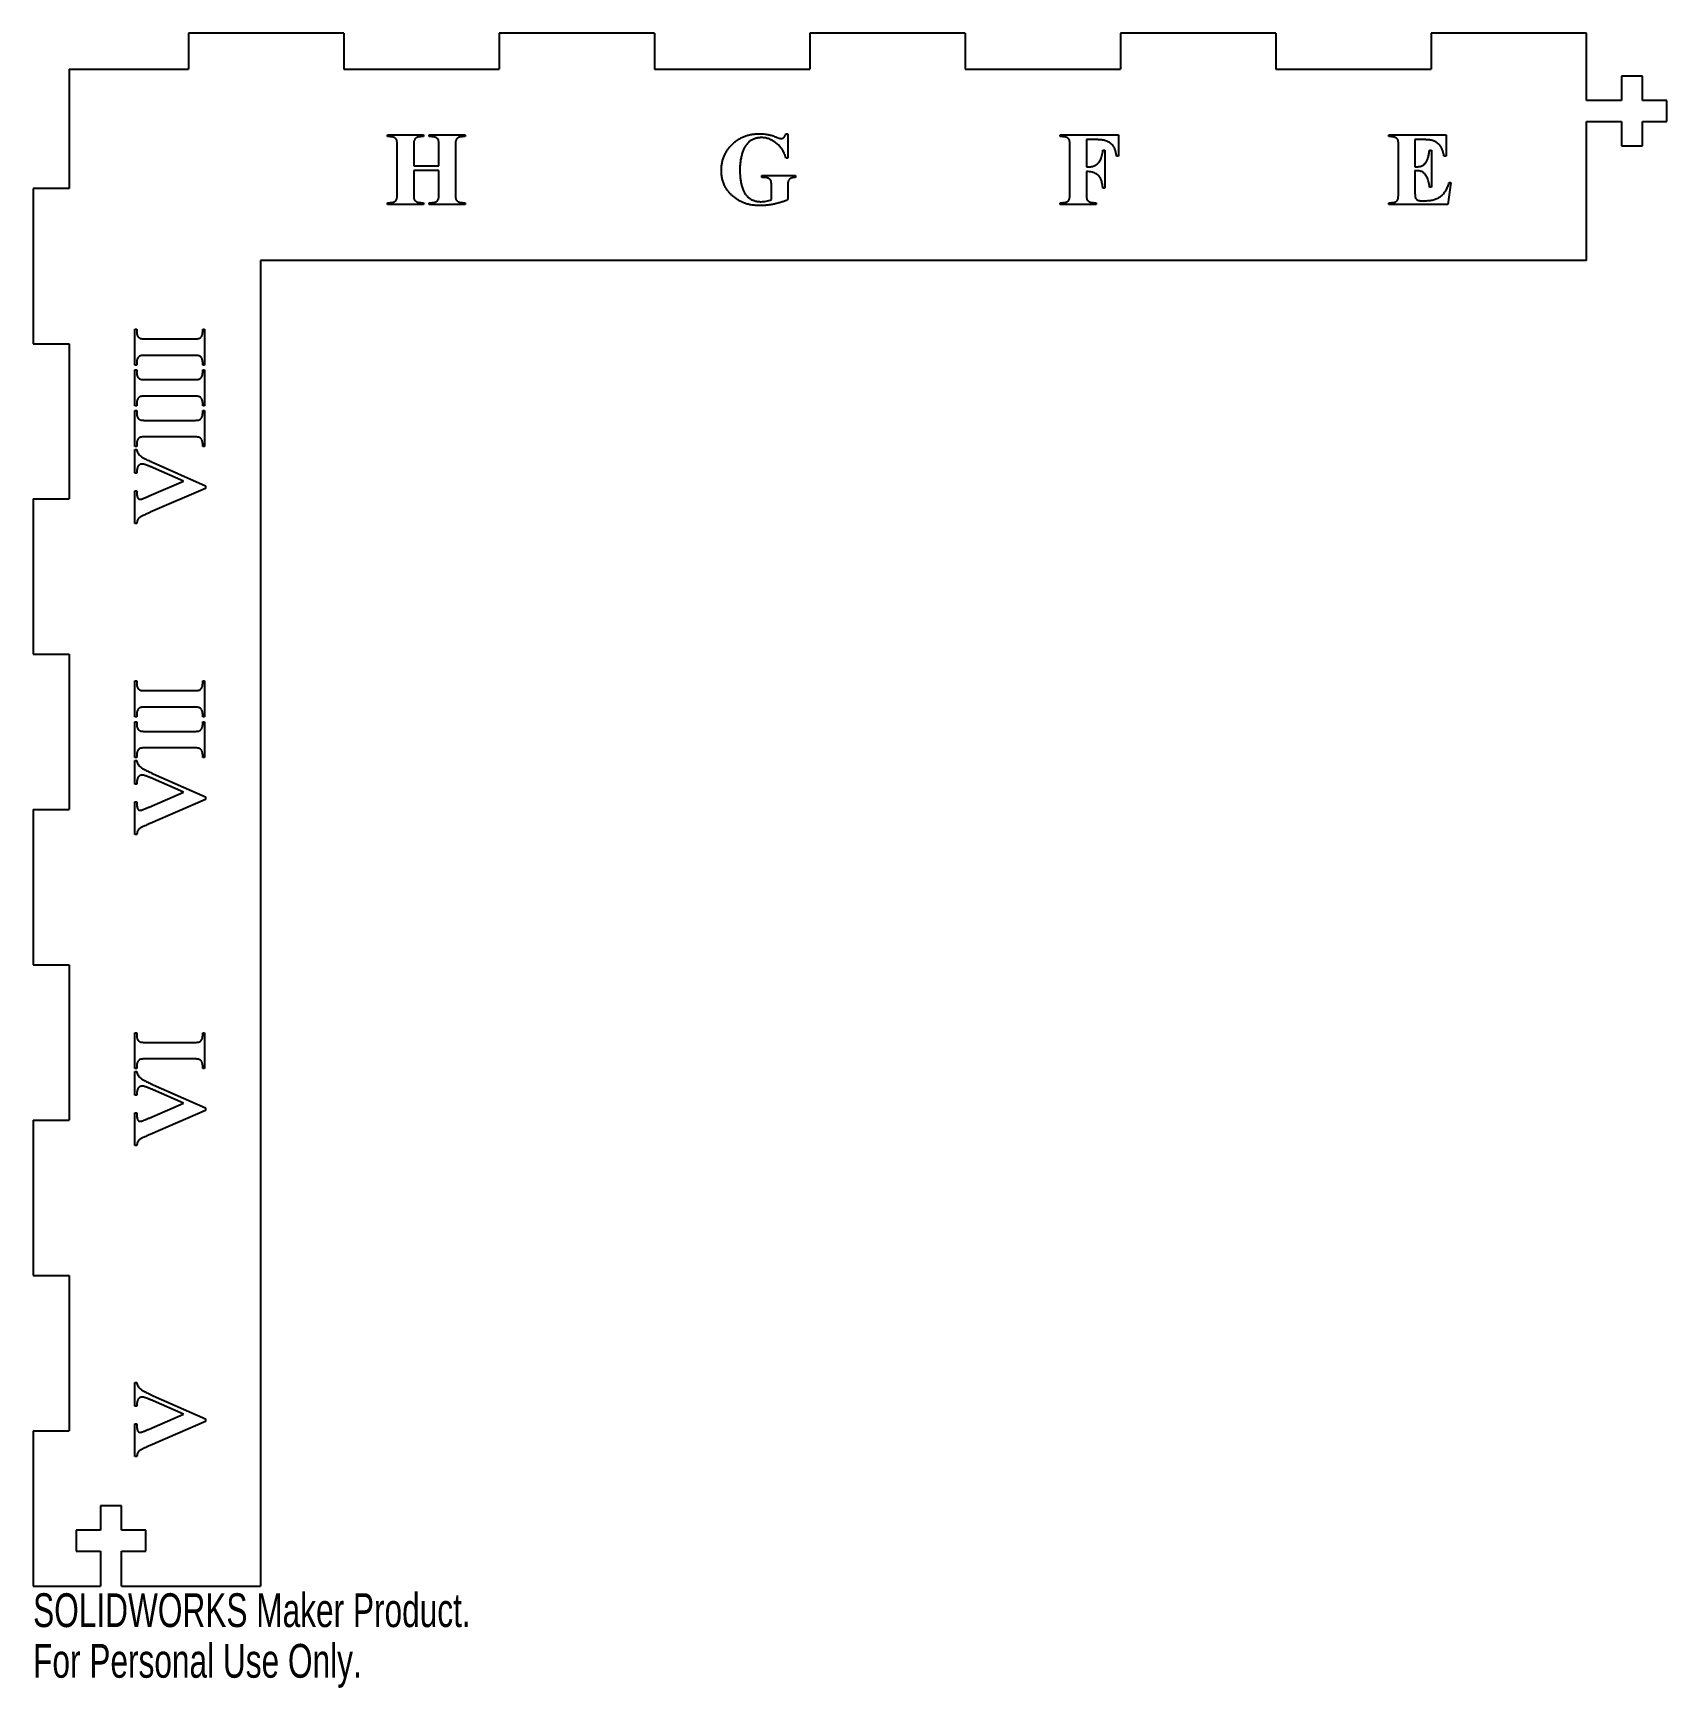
# Model space of a CAD drawing. Header units: millimetres. Extents: x 0 to 234, y -237 to 0.
import ezdxf

# ---------------------------------------------------------------- set-up
doc = ezdxf.new("R2010")
doc.units = ezdxf.units.MM
doc.styles.add('SLDTEXTSTYLE0', font='TXT', dxfattribs={"width": 0.7})

msp = doc.modelspace()

# ---------------------------------------------------------------- texts
at = {"color": 7, "linetype": 'Continuous', "char_height": 4.8336, "attachment_point": 1, "style": 'SLDTEXTSTYLE0'}
for s, insert in [('SOLIDWORKS Maker Product.', (0, -223.27)), ('For Personal Use Only.', (0, -230.52))]:
    msp.add_mtext(s, dxfattribs=dict(at, insert=insert))

# ---------------------------------------------------------------- linework, layer by layer
at = {"color": 7, "linetype": 'Continuous', "lineweight": 25}
for p, q in [((22.23, 0), (22.23, -5.15)), ((44.45, 0), (22.23, 0)), ((44.45, 0), (44.45, -5.15)), ((66.67, 0), (66.67, -5.15)), ((88.9, 0), (66.67, 0)), ((88.9, 0), (88.9, -5.15)), ((111.12, 0), (111.12, -5.15)), ((133.35, 0), (111.12, 0)), ((133.35, 0), (133.35, -5.15)), ((155.57, 0), (155.57, -5.15)), ((177.8, 0), (155.57, 0)), ((177.8, 0), (177.8, -5.15)), ((200.03, 0), (200.03, -5.15)), ((222.25, 0), (200.03, 0)), ((222.25, -9.65), (222.25, 0)), ((5.15, -5.15), (5.15, -22.23)), ((5.15, -5.15), (22.23, -5.15)), ((44.45, -5.15), (66.67, -5.15)), ((88.9, -5.15), (111.12, -5.15)), ((133.35, -5.15), (155.57, -5.15)), ((177.8, -5.15), (200.03, -5.15)), ((227.25, -6.15), (227.25, -9.65)), ((230.25, -6.15), (227.25, -6.15)), ((230.25, -9.65), (230.25, -6.15)), ((227.25, -9.65), (222.25, -9.65)), ((233.75, -9.65), (230.25, -9.65)), ((233.75, -12.65), (233.75, -9.65)), ((222.25, -12.65), (227.25, -12.65)), ((222.25, -32.54), (222.25, -12.65)), ((227.25, -12.65), (227.25, -16.15)), ((230.25, -12.65), (233.75, -12.65)), ((230.25, -16.15), (230.25, -12.65)), ((50.7, -14.54), (55.84, -14.54)), ((50.7, -14.82), (50.7, -14.54)), ((51.03, -14.82), (50.7, -14.82)), ((52.09, -22.88), (52.09, -16.21)), ((54.45, -16.21), (54.45, -18.99)), ((55.84, -14.82), (55.51, -14.82)), ((55.84, -14.54), (55.84, -14.82)), ((56.67, -14.54), (61.81, -14.54)), ((56.67, -14.82), (56.67, -14.54)), ((56.99, -14.82), (56.67, -14.82)), ((58.06, -18.99), (58.06, -16.21)), ((60.42, -16.21), (60.42, -22.88)), ((61.81, -14.82), (61.49, -14.82)), ((61.81, -14.54), (61.81, -14.82)), ((107.71, -14.4), (107.99, -14.4)), ((107.99, -14.4), (107.99, -17.88)), ((146.94, -14.54), (155.28, -14.54)), ((146.94, -14.82), (146.94, -14.54)), ((147.27, -14.82), (146.94, -14.82)), ((148.33, -22.88), (148.33, -16.21)), ((150.69, -15.24), (150.69, -19.13)), ((151.67, -15.24), (150.69, -15.24)), ((155.28, -14.54), (155.28, -17.6)), ((193.95, -14.54), (202.15, -14.54)), ((193.95, -14.82), (193.95, -14.54)), ((194.28, -14.82), (193.95, -14.82)), ((195.34, -22.88), (195.34, -16.21)), ((197.7, -15.24), (197.7, -19.13)), ((198.68, -15.24), (197.7, -15.24)), ((202.15, -14.54), (202.15, -17.6)), ((227.25, -16.15), (230.25, -16.15)), ((107.99, -17.88), (107.71, -17.88)), ((153.05, -16.77), (153.33, -16.77)), ((153.33, -16.77), (153.33, -22.18)), ((155.28, -17.6), (155, -17.6)), ((199.79, -16.77), (200.06, -16.77)), ((200.06, -16.77), (200.06, -22.04)), ((202.15, -17.6), (201.87, -17.6)), ((54.45, -18.99), (58.06, -18.99)), ((54.45, -19.68), (54.45, -22.88)), ((58.06, -19.68), (54.45, -19.68)), ((58.06, -22.88), (58.06, -19.68)), ((104.24, -20.38), (109.1, -20.38)), ((104.24, -20.65), (104.24, -20.38)), ((104.52, -20.65), (104.24, -20.65)), ((109.1, -20.38), (109.1, -20.65)), ((150.69, -19.13), (150.97, -19.13)), ((150.69, -19.82), (150.69, -22.88)), ((150.97, -19.82), (150.69, -19.82)), ((197.7, -19.13), (197.9, -19.13)), ((197.7, -19.68), (197.7, -22.54)), ((0, -22.23), (0, -44.45)), ((5.15, -22.23), (0, -22.23)), ((105.63, -23.83), (105.63, -21.77)), ((107.99, -21.77), (107.99, -23.83)), ((153.33, -22.18), (153.05, -22.18)), ((200.06, -22.04), (199.79, -22.04)), ((202.84, -21.39), (202.4, -24.54)), ((202.58, -21.39), (202.84, -21.39)), ((50.7, -24.27), (51.03, -24.27)), ((50.7, -24.54), (50.7, -24.27)), ((55.84, -24.54), (50.7, -24.54)), ((55.51, -24.27), (55.84, -24.27)), ((55.84, -24.27), (55.84, -24.54)), ((56.67, -24.27), (56.99, -24.27)), ((56.67, -24.54), (56.67, -24.27)), ((61.81, -24.54), (56.67, -24.54)), ((61.49, -24.27), (61.81, -24.27)), ((61.81, -24.27), (61.81, -24.54)), ((146.94, -24.27), (147.27, -24.27)), ((146.94, -24.54), (146.94, -24.27)), ((152.08, -24.54), (146.94, -24.54)), ((151.76, -24.27), (152.08, -24.27)), ((152.08, -24.27), (152.08, -24.54)), ((193.95, -24.27), (194.28, -24.27)), ((193.95, -24.54), (193.95, -24.27)), ((202.4, -24.54), (193.95, -24.54)), ((198.63, -23.99), (199.21, -23.99)), ((222.25, -32.54), (32.54, -32.54)), ((32.54, -32.54), (32.54, -222.25)), ((14.54, -42.37), (14.82, -42.37)), ((14.54, -47.51), (14.54, -42.37)), ((14.82, -42.37), (14.82, -42.69)), ((24.27, -42.37), (24.54, -42.37)), ((24.27, -42.69), (24.27, -42.37)), ((24.54, -42.37), (24.54, -47.51)), ((0, -44.45), (5.15, -44.45)), ((5.15, -44.45), (5.15, -66.67)), ((16.21, -43.76), (22.88, -43.76)), ((14.82, -47.18), (14.82, -47.51)), ((22.88, -46.12), (16.21, -46.12)), ((24.27, -47.51), (24.27, -47.18)), ((14.82, -47.51), (14.54, -47.51)), ((14.54, -48.2), (14.82, -48.2)), ((14.54, -53.34), (14.54, -48.2)), ((14.82, -48.2), (14.82, -48.53)), ((16.21, -49.59), (22.88, -49.59)), ((24.54, -47.51), (24.27, -47.51)), ((24.27, -48.2), (24.54, -48.2)), ((24.27, -48.53), (24.27, -48.2)), ((24.54, -48.2), (24.54, -53.34)), ((22.88, -51.95), (16.21, -51.95)), ((14.82, -53.34), (14.54, -53.34)), ((14.54, -54.03), (14.82, -54.03)), ((14.54, -59.17), (14.54, -54.03)), ((14.82, -53.01), (14.82, -53.34)), ((14.82, -54.03), (14.82, -54.36)), ((24.27, -53.34), (24.27, -53.01)), ((24.54, -53.34), (24.27, -53.34)), ((24.27, -54.03), (24.54, -54.03)), ((24.27, -54.36), (24.27, -54.03)), ((24.54, -54.03), (24.54, -59.17)), ((16.21, -55.42), (22.88, -55.42)), ((14.82, -59.17), (14.54, -59.17)), ((14.82, -58.85), (14.82, -59.17)), ((22.88, -57.78), (16.21, -57.78)), ((24.27, -59.17), (24.27, -58.85)), ((24.54, -59.17), (24.27, -59.17)), ((14.54, -59.59), (14.82, -59.59)), ((14.54, -62.97), (14.54, -59.59)), ((17.17, -61.47), (24.68, -64.77)), ((14.82, -62.97), (14.54, -62.97)), ((21.5, -64.12), (17.18, -62.22)), ((14.54, -65.5), (14.82, -65.5)), ((14.54, -70.19), (14.54, -65.5)), ((14.82, -65.5), (14.82, -65.66)), ((16.61, -66.24), (21.5, -64.12)), ((24.68, -65.15), (16.76, -68.58)), ((24.68, -64.77), (24.68, -65.15)), ((0, -66.67), (0, -88.9)), ((0, -66.67), (5.15, -66.67)), ((14.82, -70.19), (14.54, -70.19)), ((0, -88.9), (5.15, -88.9)), ((5.15, -88.9), (5.15, -111.12)), ((14.54, -92.71), (14.82, -92.71)), ((14.54, -97.85), (14.54, -92.71)), ((14.82, -92.71), (14.82, -93.04)), ((16.21, -94.1), (22.88, -94.1)), ((24.27, -92.71), (24.54, -92.71)), ((24.27, -93.04), (24.27, -92.71)), ((24.54, -92.71), (24.54, -97.85)), ((22.88, -96.46), (16.21, -96.46)), ((14.82, -97.85), (14.54, -97.85)), ((14.54, -98.54), (14.82, -98.54)), ((14.54, -103.68), (14.54, -98.54)), ((14.82, -97.52), (14.82, -97.85)), ((14.82, -98.54), (14.82, -98.87)), ((24.27, -97.85), (24.27, -97.52)), ((24.54, -97.85), (24.27, -97.85)), ((24.27, -98.54), (24.54, -98.54)), ((24.27, -98.87), (24.27, -98.54)), ((24.54, -98.54), (24.54, -103.68)), ((16.21, -99.93), (22.88, -99.93)), ((14.82, -103.68), (14.54, -103.68)), ((14.54, -104.1), (14.82, -104.1)), ((14.54, -107.48), (14.54, -104.1)), ((14.82, -103.36), (14.82, -103.68)), ((22.88, -102.29), (16.21, -102.29)), ((24.27, -103.68), (24.27, -103.36)), ((24.54, -103.68), (24.27, -103.68)), ((17.17, -105.98), (24.68, -109.28)), ((14.82, -107.48), (14.54, -107.48)), ((16.61, -110.75), (21.5, -108.63)), ((21.5, -108.63), (17.18, -106.73)), ((0, -111.12), (0, -133.35)), ((0, -111.12), (5.15, -111.12)), ((14.54, -110.01), (14.82, -110.01)), ((14.54, -114.7), (14.54, -110.01)), ((14.82, -110.01), (14.82, -110.17)), ((24.68, -109.66), (16.76, -113.09)), ((24.68, -109.28), (24.68, -109.66)), ((14.82, -114.7), (14.54, -114.7)), ((0, -133.35), (5.15, -133.35)), ((5.15, -133.35), (5.15, -155.57)), ((14.54, -143.05), (14.82, -143.05)), ((14.54, -148.19), (14.54, -143.05)), ((14.82, -143.05), (14.82, -143.38)), ((16.21, -144.44), (22.88, -144.44)), ((24.27, -143.05), (24.54, -143.05)), ((24.27, -143.38), (24.27, -143.05)), ((24.54, -143.05), (24.54, -148.19)), ((22.88, -146.8), (16.21, -146.8)), ((14.82, -148.19), (14.54, -148.19)), ((14.54, -148.61), (14.82, -148.61)), ((14.54, -151.99), (14.54, -148.61)), ((14.82, -147.87), (14.82, -148.19)), ((24.27, -148.19), (24.27, -147.87)), ((24.54, -148.19), (24.27, -148.19)), ((17.17, -150.49), (24.68, -153.79)), ((21.5, -153.14), (17.18, -151.24)), ((14.82, -151.99), (14.54, -151.99)), ((16.61, -155.26), (21.5, -153.14)), ((24.68, -153.79), (24.68, -154.17)), ((0, -155.57), (0, -177.8)), ((0, -155.57), (5.15, -155.57)), ((14.54, -154.52), (14.82, -154.52)), ((14.54, -159.21), (14.54, -154.52)), ((14.82, -154.52), (14.82, -154.68)), ((24.68, -154.17), (16.76, -157.6)), ((14.82, -159.21), (14.54, -159.21)), ((0, -177.8), (5.15, -177.8)), ((5.15, -177.8), (5.15, -200.03)), ((14.54, -193.12), (14.82, -193.12)), ((14.54, -196.5), (14.54, -193.12)), ((14.82, -196.5), (14.54, -196.5)), ((17.17, -195), (24.68, -198.3)), ((21.5, -197.65), (17.18, -195.75)), ((16.61, -199.77), (21.5, -197.65)), ((24.68, -198.68), (16.76, -202.11)), ((24.68, -198.3), (24.68, -198.68)), ((0, -200.03), (0, -222.25)), ((0, -200.03), (5.15, -200.03)), ((14.54, -199.03), (14.82, -199.03)), ((14.54, -203.72), (14.54, -199.03)), ((14.82, -199.03), (14.82, -199.19)), ((14.82, -203.72), (14.54, -203.72)), ((12.65, -210.75), (9.65, -210.75)), ((9.65, -210.75), (9.65, -214.25)), ((12.65, -214.25), (12.65, -210.75)), ((9.65, -214.25), (6.15, -214.25)), ((6.15, -214.25), (6.15, -217.25)), ((16.15, -214.25), (12.65, -214.25)), ((16.15, -217.25), (16.15, -214.25)), ((6.15, -217.25), (9.65, -217.25)), ((9.65, -217.25), (9.65, -222.25)), ((12.65, -222.25), (12.65, -217.25)), ((12.65, -217.25), (16.15, -217.25)), ((0, -222.25), (9.65, -222.25)), ((12.65, -222.25), (32.54, -222.25))]:
    msp.add_line(p, q, dxfattribs=at)
for points, knots in [([(52.09, -16.21), (52.09, -16.15), (52.09, -16.04), (52.09, -15.88), (52.08, -15.74), (52.07, -15.61), (52.06, -15.51), (52.05, -15.42), (52.03, -15.34), (52.01, -15.27), (51.96, -15.19), (51.89, -15.11), (51.8, -15.03), (51.68, -14.96), (51.55, -14.89), (51.4, -14.85), (51.22, -14.83), (51.1, -14.82), (51.03, -14.82)], [0, 0, 0, 0, 0.084613, 0.161914, 0.229881, 0.289565, 0.342051, 0.385497, 0.421755, 0.449509, 0.498612, 0.551975, 0.609755, 0.673205, 0.743313, 0.82036, 0.904857, 1, 1, 1, 1]), ([(54.53, -15.31), (54.52, -15.33), (54.51, -15.37), (54.5, -15.44), (54.48, -15.52), (54.47, -15.63), (54.46, -15.75), (54.45, -15.89), (54.45, -16.04), (54.45, -16.15), (54.45, -16.21)], [0, 0, 0, 0, 0.061394, 0.139854, 0.23476, 0.350353, 0.484827, 0.63829, 0.808367, 1, 1, 1, 1]), ([(54.83, -14.97), (54.8, -14.99), (54.73, -15.03), (54.66, -15.11), (54.59, -15.2), (54.55, -15.27), (54.53, -15.31)], [0, 0, 0, 0, 0.232207, 0.469702, 0.727046, 1, 1, 1, 1]), ([(55.51, -14.82), (55.45, -14.82), (55.32, -14.83), (55.13, -14.85), (54.97, -14.9), (54.87, -14.95), (54.83, -14.97)], [0, 0, 0, 0, 0.286954, 0.546199, 0.781657, 1, 1, 1, 1]), ([(58.06, -16.21), (58.06, -16.15), (58.06, -16.04), (58.06, -15.88), (58.05, -15.74), (58.04, -15.61), (58.03, -15.51), (58.02, -15.42), (58.01, -15.34), (57.98, -15.27), (57.93, -15.19), (57.86, -15.11), (57.77, -15.03), (57.65, -14.96), (57.52, -14.89), (57.36, -14.85), (57.18, -14.83), (57.06, -14.82), (56.99, -14.82)], [0, 0, 0, 0, 0.084304, 0.161324, 0.229042, 0.288509, 0.340804, 0.384091, 0.420217, 0.44787, 0.496794, 0.549962, 0.608326, 0.67242, 0.74322, 0.819986, 0.905204, 1, 1, 1, 1]), ([(60.5, -15.31), (60.5, -15.33), (60.48, -15.37), (60.47, -15.44), (60.45, -15.52), (60.44, -15.63), (60.43, -15.75), (60.43, -15.89), (60.43, -16.04), (60.42, -16.15), (60.42, -16.21)], [0, 0, 0, 0, 0.061394, 0.139854, 0.23476, 0.350353, 0.484827, 0.63829, 0.808367, 1, 1, 1, 1]), ([(60.8, -14.97), (60.77, -14.99), (60.71, -15.03), (60.63, -15.11), (60.56, -15.2), (60.52, -15.27), (60.5, -15.31)], [0, 0, 0, 0, 0.231417, 0.471506, 0.727975, 1, 1, 1, 1]), ([(61.49, -14.82), (61.42, -14.82), (61.29, -14.83), (61.11, -14.85), (60.94, -14.9), (60.85, -14.95), (60.8, -14.97)], [0, 0, 0, 0, 0.2882081, 0.548846, 0.7857558, 1, 1, 1, 1]), ([(98.48, -19.67), (98.48, -19.49), (98.49, -19.14), (98.56, -18.61), (98.68, -18.11), (98.85, -17.63), (99.07, -17.17), (99.34, -16.73), (99.65, -16.31), (100.01, -15.92), (100.4, -15.57), (100.82, -15.26), (101.27, -14.99), (101.74, -14.78), (102.24, -14.61), (102.77, -14.49), (103.31, -14.42), (103.69, -14.41), (103.88, -14.4)], [0, 0, 0, 0, 0.064453, 0.127106, 0.188016, 0.248379, 0.308176, 0.368737, 0.430191, 0.493448, 0.556912, 0.618987, 0.680169, 0.741602, 0.80383, 0.866996, 0.932201, 1, 1, 1, 1]), ([(104.22, -14.96), (104.13, -14.96), (103.96, -14.96), (103.7, -15), (103.46, -15.04), (103.23, -15.11), (103.01, -15.2), (102.8, -15.3), (102.61, -15.43), (102.42, -15.58), (102.25, -15.74), (102.09, -15.92), (101.94, -16.11), (101.81, -16.32), (101.69, -16.55), (101.59, -16.79), (101.49, -17.04), (101.39, -17.4), (101.28, -17.87), (101.18, -18.43), (101.13, -19.01), (101.12, -19.39), (101.12, -19.58)], [0, 0, 0, 0, 0.0419055, 0.0823489, 0.1215175, 0.1597449, 0.1970251, 0.2343326, 0.2713935, 0.3088564, 0.3465616, 0.3845627, 0.4233317, 0.4627017, 0.5031184, 0.5451167, 0.5883839, 0.633175, 0.7245245, 0.8160842, 0.9075288, 1, 1, 1, 1]), ([(103.88, -14.4), (103.99, -14.41), (104.22, -14.41), (104.56, -14.43), (104.87, -14.46), (105.08, -14.5), (105.18, -14.52)], [0, 0, 0, 0, 0.269088, 0.525383, 0.767654, 1, 1, 1, 1]), ([(107.71, -17.88), (107.67, -17.76), (107.59, -17.53), (107.45, -17.21), (107.3, -16.9), (107.12, -16.62), (106.94, -16.36), (106.74, -16.12), (106.52, -15.9), (106.29, -15.7), (106.05, -15.53), (105.81, -15.37), (105.56, -15.25), (105.3, -15.14), (105.04, -15.06), (104.77, -15), (104.49, -14.97), (104.31, -14.96), (104.22, -14.96)], [0, 0, 0, 0, 0.075667, 0.14835, 0.218142, 0.285776, 0.351157, 0.415256, 0.477819, 0.539932, 0.600765, 0.659864, 0.717128, 0.773766, 0.830154, 0.886577, 0.943047, 1, 1, 1, 1]), ([(105.18, -14.52), (105.24, -14.53), (105.38, -14.56), (105.61, -14.63), (105.89, -14.72), (106.14, -14.82), (106.36, -14.89), (106.5, -14.95), (106.63, -15), (106.75, -15.03), (106.84, -15.06), (106.92, -15.08), (106.98, -15.1), (107.01, -15.1), (107.03, -15.1)], [0, 0, 0, 0, 0.0962924, 0.2197747, 0.3703981, 0.5500809, 0.6416896, 0.7226954, 0.7948276, 0.8559966, 0.9062238, 0.9477139, 0.9786389, 1, 1, 1, 1]), ([(107.03, -15.1), (107.06, -15.1), (107.12, -15.09), (107.22, -15.06), (107.31, -15.02), (107.4, -14.95), (107.49, -14.86), (107.57, -14.74), (107.64, -14.58), (107.69, -14.47), (107.71, -14.4)], [0, 0, 0, 0, 0.093755, 0.188969, 0.286418, 0.388949, 0.506381, 0.645671, 0.808086, 1, 1, 1, 1]), ([(148.33, -16.21), (148.33, -16.15), (148.33, -16.04), (148.33, -15.88), (148.32, -15.74), (148.31, -15.61), (148.3, -15.51), (148.29, -15.42), (148.28, -15.34), (148.25, -15.27), (148.2, -15.19), (148.13, -15.11), (148.04, -15.03), (147.93, -14.96), (147.79, -14.89), (147.64, -14.85), (147.46, -14.83), (147.34, -14.82), (147.27, -14.82)], [0, 0, 0, 0, 0.084613, 0.161914, 0.229881, 0.289565, 0.342051, 0.385497, 0.421755, 0.449509, 0.498612, 0.551975, 0.609755, 0.673205, 0.743313, 0.82036, 0.904857, 1, 1, 1, 1]), ([(153.27, -15.35), (153.23, -15.34), (153.15, -15.32), (153, -15.3), (152.84, -15.28), (152.65, -15.27), (152.43, -15.25), (152.2, -15.24), (151.94, -15.24), (151.76, -15.24), (151.67, -15.24)], [0, 0, 0, 0, 0.0756346, 0.1655332, 0.2696922, 0.3869603, 0.5188765, 0.6654239, 0.8253311, 1, 1, 1, 1]), ([(155, -17.6), (154.99, -17.52), (154.97, -17.35), (154.93, -17.12), (154.88, -16.9), (154.82, -16.7), (154.75, -16.51), (154.67, -16.34), (154.58, -16.19), (154.45, -16.01), (154.25, -15.82), (153.97, -15.62), (153.64, -15.46), (153.4, -15.39), (153.27, -15.35)], [0, 0, 0, 0, 0.082619, 0.160159, 0.232716, 0.301192, 0.365414, 0.425821, 0.482575, 0.537164, 0.644164, 0.754807, 0.872766, 1, 1, 1, 1]), ([(195.04, -15.02), (194.99, -14.99), (194.89, -14.93), (194.71, -14.87), (194.5, -14.83), (194.36, -14.82), (194.28, -14.82)], [0, 0, 0, 0, 0.218209, 0.453596, 0.712256, 1, 1, 1, 1]), ([(195.31, -15.41), (195.29, -15.37), (195.27, -15.29), (195.21, -15.18), (195.13, -15.09), (195.07, -15.04), (195.04, -15.02)], [0, 0, 0, 0, 0.261035, 0.510682, 0.755047, 1, 1, 1, 1]), ([(195.34, -16.21), (195.34, -16.11), (195.34, -15.94), (195.34, -15.7), (195.32, -15.53), (195.31, -15.44), (195.31, -15.41)], [0, 0, 0, 0, 0.3658243, 0.656436, 0.8668611, 1, 1, 1, 1]), ([(200.2, -15.37), (200.16, -15.36), (200.08, -15.34), (199.95, -15.31), (199.79, -15.29), (199.61, -15.27), (199.41, -15.26), (199.18, -15.25), (198.94, -15.24), (198.77, -15.24), (198.68, -15.24)], [0, 0, 0, 0, 0.076091, 0.165601, 0.269711, 0.387675, 0.519355, 0.665063, 0.824785, 1, 1, 1, 1]), ([(201.87, -17.6), (201.85, -17.51), (201.82, -17.35), (201.76, -17.11), (201.69, -16.88), (201.62, -16.68), (201.54, -16.5), (201.46, -16.33), (201.38, -16.18), (201.25, -16.02), (201.07, -15.83), (200.82, -15.64), (200.53, -15.49), (200.31, -15.41), (200.2, -15.37)], [0, 0, 0, 0, 0.089116, 0.173014, 0.251144, 0.323466, 0.390835, 0.453108, 0.510296, 0.563211, 0.665312, 0.769968, 0.881452, 1, 1, 1, 1]), ([(150.97, -19.13), (151.07, -19.13), (151.27, -19.12), (151.54, -19.08), (151.79, -19.01), (152.01, -18.91), (152.21, -18.78), (152.39, -18.62), (152.55, -18.41), (152.7, -18.17), (152.83, -17.88), (152.93, -17.55), (153.01, -17.17), (153.04, -16.91), (153.05, -16.77)], [0, 0, 0, 0, 0.0857063, 0.1636425, 0.2354741, 0.3017362, 0.3670457, 0.4358775, 0.5090481, 0.5886653, 0.6759823, 0.7728918, 0.8809699, 1, 1, 1, 1]), ([(197.9, -19.13), (197.97, -19.13), (198.12, -19.12), (198.33, -19.09), (198.52, -19.05), (198.7, -18.98), (198.87, -18.9), (199.01, -18.79), (199.14, -18.67), (199.25, -18.53), (199.35, -18.37), (199.45, -18.19), (199.53, -18), (199.6, -17.79), (199.66, -17.56), (199.71, -17.31), (199.76, -17.04), (199.78, -16.86), (199.79, -16.77)], [0, 0, 0, 0, 0.066392, 0.12819, 0.186673, 0.242373, 0.295733, 0.34794, 0.399831, 0.452931, 0.507973, 0.566177, 0.627909, 0.69327, 0.763207, 0.837657, 0.916521, 1, 1, 1, 1]), ([(98.98, -21.91), (98.94, -21.83), (98.86, -21.66), (98.76, -21.4), (98.67, -21.13), (98.6, -20.85), (98.54, -20.57), (98.5, -20.28), (98.48, -19.98), (98.48, -19.78), (98.48, -19.67)], [0, 0, 0, 0, 0.120862, 0.241739, 0.363943, 0.486784, 0.612049, 0.73886, 0.867699, 1, 1, 1, 1]), ([(101.12, -19.58), (101.12, -19.81), (101.13, -20.25), (101.19, -20.9), (101.29, -21.5), (101.4, -21.97), (101.52, -22.32), (101.62, -22.56), (101.73, -22.78), (101.86, -22.98), (101.99, -23.17), (102.14, -23.34), (102.3, -23.49), (102.48, -23.63), (102.66, -23.74), (102.85, -23.85), (103.06, -23.93), (103.27, -24), (103.48, -24.06), (103.71, -24.1), (103.94, -24.12), (104.1, -24.13), (104.18, -24.13)], [0, 0, 0, 0, 0.110133, 0.213367, 0.310846, 0.402524, 0.44626, 0.487798, 0.527839, 0.566319, 0.603254, 0.639534, 0.674782, 0.710043, 0.745125, 0.779881, 0.81515, 0.850404, 0.8864, 0.923171, 0.960957, 1, 1, 1, 1]), ([(105.63, -21.77), (105.63, -21.68), (105.63, -21.54), (105.61, -21.34), (105.59, -21.18), (105.55, -21.07), (105.49, -20.98), (105.4, -20.92), (105.3, -20.84), (105.18, -20.78), (105.03, -20.72), (104.87, -20.68), (104.7, -20.66), (104.58, -20.66), (104.52, -20.65)], [0, 0, 0, 0, 0.132212, 0.239077, 0.32216, 0.381037, 0.43231, 0.490308, 0.557489, 0.633879, 0.716863, 0.804818, 0.899286, 1, 1, 1, 1]), ([(108.05, -21.14), (108.04, -21.17), (108.02, -21.24), (108, -21.38), (107.99, -21.56), (107.99, -21.69), (107.99, -21.77)], [0, 0, 0, 0, 0.144099, 0.358742, 0.643622, 1, 1, 1, 1]), ([(109.1, -20.65), (109.02, -20.66), (108.87, -20.67), (108.67, -20.7), (108.5, -20.74), (108.37, -20.79), (108.27, -20.85), (108.19, -20.93), (108.11, -21.03), (108.07, -21.1), (108.05, -21.14)], [0, 0, 0, 0, 0.199263, 0.365923, 0.502603, 0.610874, 0.703295, 0.797349, 0.89449, 1, 1, 1, 1]), ([(153.05, -22.18), (153.04, -22.07), (153.02, -21.85), (152.96, -21.53), (152.9, -21.25), (152.81, -20.99), (152.71, -20.77), (152.6, -20.57), (152.47, -20.41), (152.28, -20.24), (152.02, -20.07), (151.69, -19.93), (151.34, -19.84), (151.09, -19.83), (150.97, -19.82)], [0, 0, 0, 0, 0.098065, 0.188174, 0.270758, 0.346285, 0.414808, 0.477934, 0.535893, 0.590065, 0.693683, 0.794603, 0.896198, 1, 1, 1, 1]), ([(199.79, -22.04), (199.77, -21.91), (199.74, -21.64), (199.66, -21.26), (199.56, -20.92), (199.43, -20.62), (199.28, -20.37), (199.13, -20.16), (198.96, -19.99), (198.77, -19.86), (198.56, -19.78), (198.31, -19.72), (198.02, -19.69), (197.81, -19.69), (197.7, -19.68)], [0, 0, 0, 0, 0.116967, 0.224785, 0.323245, 0.413758, 0.495569, 0.568022, 0.634105, 0.693682, 0.755768, 0.82641, 0.907695, 1, 1, 1, 1]), ([(52.01, -23.78), (52.02, -23.76), (52.03, -23.72), (52.05, -23.65), (52.06, -23.56), (52.07, -23.46), (52.08, -23.34), (52.09, -23.2), (52.09, -23.04), (52.09, -22.93), (52.09, -22.88)], [0, 0, 0, 0, 0.061393, 0.137513, 0.234775, 0.350365, 0.484836, 0.635903, 0.808372, 1, 1, 1, 1]), ([(54.45, -22.88), (54.45, -22.94), (54.45, -23.05), (54.45, -23.21), (54.46, -23.35), (54.47, -23.47), (54.48, -23.58), (54.49, -23.67), (54.51, -23.74), (54.54, -23.82), (54.58, -23.9), (54.66, -23.98), (54.75, -24.06), (54.86, -24.13), (54.99, -24.19), (55.15, -24.24), (55.33, -24.26), (55.45, -24.26), (55.51, -24.27)], [0, 0, 0, 0, 0.084655, 0.161995, 0.229995, 0.289791, 0.341264, 0.385602, 0.421087, 0.448854, 0.499407, 0.552796, 0.610605, 0.674087, 0.744229, 0.821315, 0.905853, 1, 1, 1, 1]), ([(57.98, -23.78), (57.99, -23.76), (58.01, -23.72), (58.02, -23.65), (58.03, -23.56), (58.04, -23.46), (58.05, -23.34), (58.06, -23.2), (58.06, -23.04), (58.06, -22.93), (58.06, -22.88)], [0, 0, 0, 0, 0.061393, 0.137513, 0.234775, 0.350365, 0.484836, 0.635903, 0.808372, 1, 1, 1, 1]), ([(60.42, -22.88), (60.42, -22.94), (60.43, -23.05), (60.43, -23.21), (60.43, -23.35), (60.44, -23.47), (60.45, -23.58), (60.47, -23.67), (60.48, -23.74), (60.51, -23.82), (60.55, -23.9), (60.63, -23.98), (60.72, -24.06), (60.83, -24.13), (60.97, -24.19), (61.13, -24.24), (61.3, -24.26), (61.43, -24.26), (61.49, -24.27)], [0, 0, 0, 0, 0.084314, 0.161343, 0.229069, 0.288543, 0.339809, 0.384127, 0.419239, 0.446894, 0.496735, 0.549909, 0.60828, 0.672382, 0.743189, 0.819965, 0.905193, 1, 1, 1, 1]), ([(103.97, -24.68), (103.86, -24.68), (103.64, -24.68), (103.31, -24.66), (103.01, -24.63), (102.71, -24.59), (102.43, -24.54), (102.17, -24.47), (101.92, -24.4), (101.6, -24.28), (101.24, -24.11), (100.82, -23.87), (100.43, -23.6), (100.07, -23.31), (99.74, -22.99), (99.44, -22.65), (99.19, -22.29), (99.05, -22.04), (98.98, -21.91)], [0, 0, 0, 0, 0.056263, 0.109708, 0.161519, 0.210679, 0.257994, 0.302946, 0.346743, 0.388399, 0.469393, 0.548692, 0.627103, 0.704764, 0.781013, 0.855168, 0.927812, 1, 1, 1, 1]), ([(148.25, -23.78), (148.26, -23.76), (148.27, -23.72), (148.29, -23.65), (148.3, -23.56), (148.31, -23.46), (148.32, -23.34), (148.33, -23.2), (148.33, -23.04), (148.33, -22.93), (148.33, -22.88)], [0, 0, 0, 0, 0.061393, 0.137513, 0.234775, 0.350365, 0.484836, 0.635903, 0.808372, 1, 1, 1, 1]), ([(150.69, -22.88), (150.69, -22.94), (150.7, -23.05), (150.7, -23.21), (150.7, -23.35), (150.71, -23.47), (150.72, -23.58), (150.74, -23.67), (150.75, -23.74), (150.78, -23.82), (150.83, -23.9), (150.9, -23.98), (150.99, -24.06), (151.1, -24.13), (151.24, -24.19), (151.39, -24.24), (151.57, -24.26), (151.69, -24.26), (151.76, -24.27)], [0, 0, 0, 0, 0.084655, 0.161995, 0.229995, 0.289791, 0.341264, 0.385602, 0.421087, 0.448854, 0.499407, 0.552796, 0.610605, 0.674087, 0.744229, 0.821315, 0.905853, 1, 1, 1, 1]), ([(195.26, -23.78), (195.27, -23.76), (195.28, -23.72), (195.3, -23.65), (195.31, -23.56), (195.32, -23.46), (195.33, -23.34), (195.34, -23.2), (195.34, -23.04), (195.34, -22.93), (195.34, -22.88)], [0, 0, 0, 0, 0.061393, 0.137513, 0.234775, 0.350365, 0.484836, 0.635903, 0.808372, 1, 1, 1, 1]), ([(197.7, -22.54), (197.7, -22.61), (197.7, -22.73), (197.71, -22.91), (197.71, -23.07), (197.72, -23.21), (197.73, -23.32), (197.74, -23.42), (197.75, -23.5), (197.77, -23.58), (197.81, -23.65), (197.87, -23.73), (197.94, -23.81), (198.03, -23.87), (198.14, -23.93), (198.28, -23.96), (198.45, -23.99), (198.57, -23.99), (198.63, -23.99)], [0, 0, 0, 0, 0.097062, 0.183599, 0.260645, 0.328298, 0.385425, 0.433193, 0.471885, 0.500293, 0.547967, 0.596292, 0.645551, 0.697676, 0.756189, 0.825033, 0.90605, 1, 1, 1, 1]), ([(199.21, -23.99), (199.32, -23.99), (199.54, -23.98), (199.86, -23.95), (200.16, -23.9), (200.44, -23.83), (200.7, -23.74), (200.96, -23.63), (201.18, -23.5), (201.4, -23.35), (201.6, -23.18), (201.79, -22.98), (201.96, -22.77), (202.11, -22.54), (202.25, -22.28), (202.38, -22), (202.49, -21.7), (202.55, -21.49), (202.58, -21.39)], [0, 0, 0, 0, 0.0714439, 0.1398523, 0.2052242, 0.2677068, 0.3279243, 0.3860211, 0.4430984, 0.4994171, 0.5556583, 0.6127586, 0.6712141, 0.7317923, 0.794442, 0.8600268, 0.9282519, 1, 1, 1, 1]), ([(51.03, -24.27), (51.1, -24.26), (51.23, -24.26), (51.41, -24.23), (51.58, -24.19), (51.67, -24.14), (51.72, -24.12)], [0, 0, 0, 0, 0.286117, 0.544606, 0.782294, 1, 1, 1, 1]), ([(51.72, -24.12), (51.75, -24.1), (51.81, -24.06), (51.89, -23.98), (51.96, -23.89), (51.99, -23.81), (52.01, -23.78)], [0, 0, 0, 0, 0.233359, 0.472031, 0.727884, 1, 1, 1, 1]), ([(56.99, -24.27), (57.06, -24.26), (57.19, -24.26), (57.38, -24.23), (57.54, -24.19), (57.64, -24.14), (57.68, -24.12)], [0, 0, 0, 0, 0.288208, 0.548846, 0.785756, 1, 1, 1, 1]), ([(57.68, -24.12), (57.72, -24.1), (57.78, -24.06), (57.86, -23.98), (57.93, -23.89), (57.96, -23.81), (57.98, -23.78)], [0, 0, 0, 0, 0.231417, 0.471506, 0.727975, 1, 1, 1, 1]), ([(107.99, -23.83), (107.83, -23.9), (107.52, -24.04), (107.04, -24.21), (106.55, -24.35), (106.05, -24.47), (105.55, -24.57), (105.03, -24.63), (104.5, -24.68), (104.15, -24.68), (103.97, -24.68)], [0, 0, 0, 0, 0.122902, 0.245966, 0.369065, 0.492557, 0.617311, 0.743162, 0.870446, 1, 1, 1, 1]), ([(104.18, -24.13), (104.3, -24.12), (104.54, -24.12), (104.89, -24.05), (105.26, -23.96), (105.5, -23.88), (105.63, -23.83)], [0, 0, 0, 0, 0.2349895, 0.4784771, 0.7338312, 1, 1, 1, 1]), ([(147.27, -24.27), (147.34, -24.26), (147.47, -24.26), (147.65, -24.23), (147.82, -24.19), (147.91, -24.14), (147.96, -24.12)], [0, 0, 0, 0, 0.286117, 0.544606, 0.782294, 1, 1, 1, 1]), ([(147.96, -24.12), (147.99, -24.1), (148.05, -24.06), (148.13, -23.98), (148.2, -23.89), (148.23, -23.81), (148.25, -23.78)], [0, 0, 0, 0, 0.233359, 0.472031, 0.727884, 1, 1, 1, 1]), ([(194.28, -24.27), (194.35, -24.26), (194.48, -24.26), (194.66, -24.23), (194.83, -24.19), (194.92, -24.14), (194.97, -24.12)], [0, 0, 0, 0, 0.286117, 0.544606, 0.782294, 1, 1, 1, 1]), ([(194.97, -24.12), (195, -24.1), (195.06, -24.06), (195.14, -23.98), (195.21, -23.89), (195.24, -23.81), (195.26, -23.78)], [0, 0, 0, 0, 0.233359, 0.472031, 0.727884, 1, 1, 1, 1]), ([(14.82, -42.69), (14.82, -42.76), (14.83, -42.89), (14.85, -43.08), (14.9, -43.24), (14.95, -43.34), (14.97, -43.38)], [0, 0, 0, 0, 0.286954, 0.546199, 0.781657, 1, 1, 1, 1]), ([(14.97, -43.38), (14.99, -43.41), (15.03, -43.47), (15.11, -43.55), (15.2, -43.62), (15.27, -43.66), (15.31, -43.68)], [0, 0, 0, 0, 0.232207, 0.469702, 0.727046, 1, 1, 1, 1]), ([(15.31, -43.68), (15.33, -43.68), (15.37, -43.7), (15.44, -43.71), (15.52, -43.73), (15.63, -43.74), (15.75, -43.75), (15.89, -43.75), (16.04, -43.75), (16.15, -43.76), (16.21, -43.76)], [0, 0, 0, 0, 0.061394, 0.139854, 0.23476, 0.350353, 0.484827, 0.63829, 0.808367, 1, 1, 1, 1]), ([(22.88, -43.76), (22.94, -43.76), (23.05, -43.75), (23.21, -43.75), (23.35, -43.75), (23.47, -43.74), (23.58, -43.73), (23.67, -43.71), (23.74, -43.69), (23.82, -43.67), (23.9, -43.62), (23.98, -43.55), (24.06, -43.46), (24.13, -43.35), (24.19, -43.21), (24.24, -43.06), (24.26, -42.88), (24.26, -42.76), (24.27, -42.69)], [0, 0, 0, 0, 0.084711, 0.162102, 0.230147, 0.289983, 0.34149, 0.386016, 0.421525, 0.449311, 0.499897, 0.552652, 0.611297, 0.67482, 0.74406, 0.821197, 0.905791, 1, 1, 1, 1]), ([(16.21, -46.12), (16.15, -46.12), (16.04, -46.12), (15.88, -46.12), (15.74, -46.13), (15.61, -46.14), (15.51, -46.15), (15.42, -46.16), (15.34, -46.18), (15.27, -46.2), (15.19, -46.25), (15.11, -46.32), (15.03, -46.41), (14.96, -46.52), (14.89, -46.66), (14.85, -46.81), (14.83, -46.99), (14.82, -47.11), (14.82, -47.18)], [0, 0, 0, 0, 0.084613, 0.161914, 0.229881, 0.289565, 0.342051, 0.385497, 0.421755, 0.449509, 0.498612, 0.551975, 0.609755, 0.673205, 0.743313, 0.82036, 0.904857, 1, 1, 1, 1]), ([(23.78, -46.2), (23.76, -46.19), (23.72, -46.18), (23.65, -46.16), (23.56, -46.15), (23.46, -46.14), (23.34, -46.13), (23.2, -46.12), (23.04, -46.12), (22.93, -46.12), (22.88, -46.12)], [0, 0, 0, 0, 0.061393, 0.137513, 0.234775, 0.350365, 0.484836, 0.635903, 0.808372, 1, 1, 1, 1]), ([(24.12, -46.49), (24.1, -46.46), (24.06, -46.4), (23.98, -46.32), (23.89, -46.25), (23.81, -46.22), (23.78, -46.2)], [0, 0, 0, 0, 0.233359, 0.472031, 0.727884, 1, 1, 1, 1]), ([(24.27, -47.18), (24.26, -47.11), (24.26, -46.98), (24.23, -46.8), (24.19, -46.63), (24.14, -46.54), (24.12, -46.49)], [0, 0, 0, 0, 0.286117, 0.544606, 0.782294, 1, 1, 1, 1]), ([(14.82, -48.53), (14.82, -48.6), (14.83, -48.72), (14.85, -48.91), (14.9, -49.07), (14.95, -49.17), (14.97, -49.21)], [0, 0, 0, 0, 0.286954, 0.546199, 0.781657, 1, 1, 1, 1]), ([(14.97, -49.21), (14.99, -49.25), (15.03, -49.31), (15.11, -49.39), (15.2, -49.46), (15.27, -49.49), (15.31, -49.51)], [0, 0, 0, 0, 0.232207, 0.469702, 0.727046, 1, 1, 1, 1]), ([(15.31, -49.51), (15.33, -49.52), (15.37, -49.53), (15.44, -49.55), (15.52, -49.56), (15.63, -49.57), (15.75, -49.58), (15.89, -49.59), (16.04, -49.59), (16.15, -49.59), (16.21, -49.59)], [0, 0, 0, 0, 0.061394, 0.139854, 0.23476, 0.350353, 0.484827, 0.63829, 0.808367, 1, 1, 1, 1]), ([(22.88, -49.59), (22.94, -49.59), (23.05, -49.59), (23.21, -49.59), (23.35, -49.58), (23.47, -49.57), (23.58, -49.56), (23.67, -49.54), (23.74, -49.53), (23.82, -49.5), (23.9, -49.45), (23.98, -49.38), (24.06, -49.29), (24.13, -49.18), (24.19, -49.05), (24.24, -48.89), (24.26, -48.72), (24.26, -48.59), (24.27, -48.53)], [0, 0, 0, 0, 0.084711, 0.162102, 0.230147, 0.289983, 0.34149, 0.386016, 0.421525, 0.449311, 0.499897, 0.552652, 0.611297, 0.67482, 0.74406, 0.821197, 0.905791, 1, 1, 1, 1]), ([(16.21, -51.95), (16.15, -51.95), (16.04, -51.95), (15.88, -51.95), (15.74, -51.96), (15.61, -51.97), (15.51, -51.98), (15.42, -52), (15.34, -52.01), (15.27, -52.04), (15.19, -52.08), (15.11, -52.15), (15.03, -52.25), (14.96, -52.36), (14.89, -52.49), (14.85, -52.65), (14.83, -52.82), (14.82, -52.95), (14.82, -53.01)], [0, 0, 0, 0, 0.084613, 0.161914, 0.229881, 0.289565, 0.342051, 0.385497, 0.421755, 0.449509, 0.498612, 0.551975, 0.609755, 0.673205, 0.743313, 0.82036, 0.904857, 1, 1, 1, 1]), ([(23.78, -52.03), (23.76, -52.02), (23.72, -52.01), (23.65, -52), (23.56, -51.98), (23.46, -51.97), (23.34, -51.96), (23.2, -51.95), (23.04, -51.95), (22.93, -51.95), (22.88, -51.95)], [0, 0, 0, 0, 0.061393, 0.137513, 0.234775, 0.350365, 0.484836, 0.635903, 0.808372, 1, 1, 1, 1]), ([(24.12, -52.32), (24.1, -52.29), (24.06, -52.23), (23.98, -52.15), (23.89, -52.08), (23.81, -52.05), (23.78, -52.03)], [0, 0, 0, 0, 0.233359, 0.472031, 0.727884, 1, 1, 1, 1]), ([(14.82, -54.36), (14.82, -54.43), (14.83, -54.56), (14.85, -54.74), (14.9, -54.91), (14.95, -55), (14.97, -55.05)], [0, 0, 0, 0, 0.286954, 0.546199, 0.781657, 1, 1, 1, 1]), ([(22.88, -55.42), (22.94, -55.42), (23.05, -55.42), (23.21, -55.42), (23.35, -55.41), (23.47, -55.4), (23.58, -55.39), (23.67, -55.38), (23.74, -55.36), (23.82, -55.34), (23.9, -55.29), (23.98, -55.22), (24.06, -55.12), (24.13, -55.01), (24.19, -54.88), (24.24, -54.72), (24.26, -54.55), (24.26, -54.43), (24.27, -54.36)], [0, 0, 0, 0, 0.084711, 0.162102, 0.230147, 0.289983, 0.34149, 0.386016, 0.421525, 0.449311, 0.499897, 0.552652, 0.611297, 0.67482, 0.74406, 0.821197, 0.905791, 1, 1, 1, 1]), ([(24.27, -53.01), (24.26, -52.94), (24.26, -52.81), (24.23, -52.63), (24.19, -52.47), (24.14, -52.37), (24.12, -52.32)], [0, 0, 0, 0, 0.286117, 0.544606, 0.782294, 1, 1, 1, 1]), ([(14.97, -55.05), (14.99, -55.08), (15.03, -55.14), (15.11, -55.22), (15.2, -55.29), (15.27, -55.32), (15.31, -55.34)], [0, 0, 0, 0, 0.232207, 0.469702, 0.727046, 1, 1, 1, 1]), ([(15.31, -55.34), (15.33, -55.35), (15.37, -55.37), (15.44, -55.38), (15.52, -55.4), (15.63, -55.4), (15.75, -55.41), (15.89, -55.42), (16.04, -55.42), (16.15, -55.42), (16.21, -55.42)], [0, 0, 0, 0, 0.061394, 0.139854, 0.23476, 0.350353, 0.484827, 0.63829, 0.808367, 1, 1, 1, 1]), ([(16.21, -57.78), (16.15, -57.79), (16.04, -57.79), (15.88, -57.79), (15.74, -57.79), (15.61, -57.8), (15.51, -57.81), (15.42, -57.83), (15.34, -57.84), (15.27, -57.87), (15.19, -57.91), (15.11, -57.99), (15.03, -58.08), (14.96, -58.19), (14.89, -58.32), (14.85, -58.48), (14.83, -58.66), (14.82, -58.78), (14.82, -58.85)], [0, 0, 0, 0, 0.084613, 0.161914, 0.229881, 0.289565, 0.342051, 0.385497, 0.421755, 0.449509, 0.498612, 0.551975, 0.609755, 0.673205, 0.743313, 0.82036, 0.904857, 1, 1, 1, 1]), ([(23.78, -57.87), (23.76, -57.86), (23.72, -57.84), (23.65, -57.83), (23.56, -57.81), (23.46, -57.8), (23.34, -57.79), (23.2, -57.79), (23.04, -57.79), (22.93, -57.79), (22.88, -57.78)], [0, 0, 0, 0, 0.061393, 0.137513, 0.234775, 0.350365, 0.484836, 0.635903, 0.808372, 1, 1, 1, 1]), ([(24.12, -58.16), (24.1, -58.13), (24.06, -58.06), (23.98, -57.98), (23.89, -57.92), (23.81, -57.88), (23.78, -57.87)], [0, 0, 0, 0, 0.233359, 0.472031, 0.727884, 1, 1, 1, 1]), ([(24.27, -58.85), (24.26, -58.78), (24.26, -58.65), (24.23, -58.46), (24.19, -58.3), (24.14, -58.2), (24.12, -58.16)], [0, 0, 0, 0, 0.286117, 0.544606, 0.782294, 1, 1, 1, 1]), ([(14.82, -59.59), (14.84, -59.68), (14.88, -59.86), (15.01, -60.11), (15.18, -60.35), (15.33, -60.48), (15.41, -60.55)], [0, 0, 0, 0, 0.236918, 0.476333, 0.727682, 1, 1, 1, 1]), ([(15.41, -60.55), (15.45, -60.58), (15.53, -60.64), (15.67, -60.73), (15.84, -60.83), (16.05, -60.94), (16.28, -61.06), (16.55, -61.19), (16.85, -61.33), (17.06, -61.42), (17.17, -61.47)], [0, 0, 0, 0, 0.068684, 0.153321, 0.2533, 0.370261, 0.503298, 0.65297, 0.817886, 1, 1, 1, 1]), ([(14.95, -62.14), (14.93, -62.19), (14.88, -62.31), (14.85, -62.51), (14.83, -62.73), (14.82, -62.89), (14.82, -62.97)], [0, 0, 0, 0, 0.209361, 0.446467, 0.708433, 1, 1, 1, 1]), ([(15.59, -61.68), (15.55, -61.68), (15.48, -61.68), (15.38, -61.71), (15.28, -61.74), (15.2, -61.79), (15.12, -61.86), (15.05, -61.94), (14.99, -62.03), (14.96, -62.1), (14.95, -62.14)], [0, 0, 0, 0, 0.126415, 0.248208, 0.366353, 0.486474, 0.607146, 0.733114, 0.861687, 1, 1, 1, 1]), ([(17.18, -62.22), (17.11, -62.19), (16.98, -62.13), (16.79, -62.05), (16.62, -61.98), (16.47, -61.92), (16.34, -61.86), (16.22, -61.82), (16.13, -61.78), (15.99, -61.74), (15.81, -61.69), (15.66, -61.68), (15.59, -61.68)], [0, 0, 0, 0, 0.13407, 0.255033, 0.364576, 0.461521, 0.545869, 0.618349, 0.678252, 0.725194, 0.876632, 1, 1, 1, 1]), ([(14.82, -65.66), (14.82, -65.76), (14.83, -65.95), (14.86, -66.19), (14.9, -66.39), (14.96, -66.5), (14.98, -66.54)], [0, 0, 0, 0, 0.329366, 0.602928, 0.823778, 1, 1, 1, 1]), ([(15.3, -66.71), (15.35, -66.71), (15.45, -66.7), (15.57, -66.67), (15.67, -66.63), (15.75, -66.6), (15.84, -66.56), (15.96, -66.52), (16.09, -66.46), (16.25, -66.39), (16.42, -66.32), (16.55, -66.27), (16.61, -66.24)], [0, 0, 0, 0, 0.102758, 0.224433, 0.265571, 0.323377, 0.396981, 0.485245, 0.589337, 0.710705, 0.846714, 1, 1, 1, 1]), ([(16.76, -68.58), (16.65, -68.63), (16.44, -68.72), (16.15, -68.86), (15.89, -68.98), (15.67, -69.09), (15.48, -69.18), (15.33, -69.27), (15.22, -69.34), (15.11, -69.41), (15.01, -69.54), (14.92, -69.71), (14.86, -69.94), (14.83, -70.1), (14.82, -70.19)], [0, 0, 0, 0, 0.134122, 0.253778, 0.35971, 0.45193, 0.530109, 0.593556, 0.643844, 0.680089, 0.742381, 0.814787, 0.900423, 1, 1, 1, 1]), ([(14.98, -66.54), (15, -66.57), (15.04, -66.62), (15.11, -66.68), (15.2, -66.71), (15.27, -66.71), (15.3, -66.71)], [0, 0, 0, 0, 0.2532, 0.495803, 0.734006, 1, 1, 1, 1]), ([(14.82, -93.04), (14.82, -93.11), (14.83, -93.23), (14.85, -93.42), (14.9, -93.58), (14.95, -93.68), (14.97, -93.72)], [0, 0, 0, 0, 0.286954, 0.546199, 0.781657, 1, 1, 1, 1]), ([(14.97, -93.72), (14.99, -93.76), (15.03, -93.82), (15.11, -93.9), (15.2, -93.97), (15.27, -94), (15.31, -94.02)], [0, 0, 0, 0, 0.232207, 0.469702, 0.727046, 1, 1, 1, 1]), ([(15.31, -94.02), (15.33, -94.03), (15.37, -94.04), (15.44, -94.06), (15.52, -94.07), (15.63, -94.08), (15.75, -94.09), (15.89, -94.1), (16.04, -94.1), (16.15, -94.1), (16.21, -94.1)], [0, 0, 0, 0, 0.0613944, 0.1398539, 0.2347603, 0.350353, 0.4848272, 0.6382897, 0.8083673, 1, 1, 1, 1]), ([(22.88, -94.1), (22.94, -94.1), (23.05, -94.1), (23.21, -94.1), (23.35, -94.09), (23.47, -94.08), (23.58, -94.07), (23.67, -94.05), (23.74, -94.04), (23.82, -94.01), (23.9, -93.96), (23.98, -93.89), (24.06, -93.8), (24.13, -93.69), (24.19, -93.56), (24.24, -93.4), (24.26, -93.23), (24.26, -93.1), (24.27, -93.04)], [0, 0, 0, 0, 0.084711, 0.162102, 0.230147, 0.289983, 0.34149, 0.386016, 0.421525, 0.449311, 0.499897, 0.552652, 0.611297, 0.67482, 0.74406, 0.821197, 0.905791, 1, 1, 1, 1]), ([(16.21, -96.46), (16.15, -96.46), (16.04, -96.46), (15.88, -96.46), (15.74, -96.47), (15.61, -96.48), (15.51, -96.49), (15.42, -96.51), (15.34, -96.52), (15.27, -96.55), (15.19, -96.59), (15.11, -96.66), (15.03, -96.76), (14.96, -96.87), (14.89, -97), (14.85, -97.16), (14.83, -97.33), (14.82, -97.46), (14.82, -97.52)], [0, 0, 0, 0, 0.084613, 0.161914, 0.229881, 0.289565, 0.342051, 0.385497, 0.421755, 0.449509, 0.498612, 0.551975, 0.609755, 0.673205, 0.743313, 0.82036, 0.904857, 1, 1, 1, 1]), ([(23.78, -96.54), (23.76, -96.53), (23.72, -96.52), (23.65, -96.51), (23.56, -96.49), (23.46, -96.48), (23.34, -96.47), (23.2, -96.46), (23.04, -96.46), (22.93, -96.46), (22.88, -96.46)], [0, 0, 0, 0, 0.061393, 0.137513, 0.234775, 0.350365, 0.484836, 0.635903, 0.808372, 1, 1, 1, 1]), ([(24.12, -96.83), (24.1, -96.8), (24.06, -96.74), (23.98, -96.66), (23.89, -96.59), (23.81, -96.56), (23.78, -96.54)], [0, 0, 0, 0, 0.233359, 0.472031, 0.727884, 1, 1, 1, 1]), ([(24.27, -97.52), (24.26, -97.45), (24.26, -97.32), (24.23, -97.14), (24.19, -96.98), (24.14, -96.88), (24.12, -96.83)], [0, 0, 0, 0, 0.286117, 0.544606, 0.782294, 1, 1, 1, 1]), ([(14.82, -98.87), (14.82, -98.94), (14.83, -99.07), (14.85, -99.25), (14.9, -99.42), (14.95, -99.51), (14.97, -99.56)], [0, 0, 0, 0, 0.286954, 0.546199, 0.781657, 1, 1, 1, 1]), ([(22.88, -99.93), (22.94, -99.93), (23.05, -99.93), (23.21, -99.93), (23.35, -99.92), (23.47, -99.91), (23.58, -99.9), (23.67, -99.89), (23.74, -99.87), (23.82, -99.84), (23.9, -99.8), (23.98, -99.73), (24.06, -99.63), (24.13, -99.52), (24.19, -99.39), (24.24, -99.23), (24.26, -99.06), (24.26, -98.94), (24.27, -98.87)], [0, 0, 0, 0, 0.084711, 0.162102, 0.230147, 0.289983, 0.34149, 0.386016, 0.421525, 0.449311, 0.499897, 0.552652, 0.611297, 0.67482, 0.74406, 0.821197, 0.905791, 1, 1, 1, 1]), ([(14.97, -99.56), (14.99, -99.59), (15.03, -99.65), (15.11, -99.73), (15.2, -99.8), (15.27, -99.83), (15.31, -99.85)], [0, 0, 0, 0, 0.232207, 0.469702, 0.727046, 1, 1, 1, 1]), ([(15.31, -99.85), (15.33, -99.86), (15.37, -99.88), (15.44, -99.89), (15.52, -99.91), (15.63, -99.91), (15.75, -99.92), (15.89, -99.93), (16.04, -99.93), (16.15, -99.93), (16.21, -99.93)], [0, 0, 0, 0, 0.061394, 0.139854, 0.23476, 0.350353, 0.484827, 0.63829, 0.808367, 1, 1, 1, 1]), ([(16.21, -102.29), (16.15, -102.3), (16.04, -102.3), (15.88, -102.3), (15.74, -102.3), (15.61, -102.31), (15.51, -102.32), (15.42, -102.34), (15.34, -102.35), (15.27, -102.38), (15.19, -102.42), (15.11, -102.5), (15.03, -102.59), (14.96, -102.7), (14.89, -102.83), (14.85, -102.99), (14.83, -103.17), (14.82, -103.29), (14.82, -103.36)], [0, 0, 0, 0, 0.084613, 0.161914, 0.229881, 0.289565, 0.342051, 0.385497, 0.421755, 0.449509, 0.498612, 0.551975, 0.609755, 0.673205, 0.743313, 0.82036, 0.904857, 1, 1, 1, 1]), ([(14.82, -104.1), (14.84, -104.19), (14.88, -104.37), (15.01, -104.62), (15.18, -104.86), (15.33, -104.99), (15.41, -105.06)], [0, 0, 0, 0, 0.236918, 0.476333, 0.727682, 1, 1, 1, 1]), ([(23.78, -102.37), (23.76, -102.37), (23.72, -102.35), (23.65, -102.34), (23.56, -102.32), (23.46, -102.31), (23.34, -102.3), (23.2, -102.3), (23.04, -102.3), (22.93, -102.3), (22.88, -102.29)], [0, 0, 0, 0, 0.061393, 0.137513, 0.234775, 0.350365, 0.484836, 0.635903, 0.808372, 1, 1, 1, 1]), ([(24.12, -102.67), (24.1, -102.64), (24.06, -102.57), (23.98, -102.49), (23.89, -102.43), (23.81, -102.39), (23.78, -102.37)], [0, 0, 0, 0, 0.233359, 0.472031, 0.727884, 1, 1, 1, 1]), ([(24.27, -103.36), (24.26, -103.29), (24.26, -103.16), (24.23, -102.97), (24.19, -102.81), (24.14, -102.71), (24.12, -102.67)], [0, 0, 0, 0, 0.286117, 0.544606, 0.782294, 1, 1, 1, 1]), ([(15.59, -106.19), (15.55, -106.19), (15.48, -106.19), (15.38, -106.22), (15.28, -106.25), (15.2, -106.3), (15.12, -106.37), (15.05, -106.45), (14.99, -106.54), (14.96, -106.61), (14.95, -106.65)], [0, 0, 0, 0, 0.126415, 0.248208, 0.366353, 0.486474, 0.607146, 0.733114, 0.861687, 1, 1, 1, 1]), ([(15.41, -105.06), (15.45, -105.09), (15.53, -105.15), (15.67, -105.24), (15.84, -105.34), (16.05, -105.45), (16.28, -105.57), (16.55, -105.7), (16.85, -105.84), (17.06, -105.93), (17.17, -105.98)], [0, 0, 0, 0, 0.068684, 0.153321, 0.2533, 0.370261, 0.503298, 0.65297, 0.817886, 1, 1, 1, 1]), ([(17.18, -106.73), (17.11, -106.7), (16.98, -106.64), (16.79, -106.56), (16.62, -106.49), (16.47, -106.43), (16.34, -106.37), (16.22, -106.33), (16.13, -106.29), (15.99, -106.25), (15.81, -106.2), (15.66, -106.19), (15.59, -106.19)], [0, 0, 0, 0, 0.13407, 0.255033, 0.364576, 0.461521, 0.545869, 0.618349, 0.678252, 0.725194, 0.876632, 1, 1, 1, 1]), ([(14.95, -106.65), (14.93, -106.7), (14.88, -106.82), (14.85, -107.02), (14.83, -107.24), (14.82, -107.4), (14.82, -107.48)], [0, 0, 0, 0, 0.209361, 0.446467, 0.708433, 1, 1, 1, 1]), ([(14.82, -110.17), (14.82, -110.27), (14.83, -110.46), (14.86, -110.7), (14.9, -110.9), (14.96, -111.01), (14.98, -111.05)], [0, 0, 0, 0, 0.329366, 0.602928, 0.823778, 1, 1, 1, 1]), ([(14.98, -111.05), (15, -111.08), (15.04, -111.13), (15.11, -111.19), (15.2, -111.22), (15.27, -111.22), (15.3, -111.22)], [0, 0, 0, 0, 0.2532, 0.495803, 0.734006, 1, 1, 1, 1]), ([(15.3, -111.22), (15.35, -111.22), (15.45, -111.21), (15.57, -111.18), (15.67, -111.14), (15.75, -111.11), (15.84, -111.07), (15.96, -111.03), (16.09, -110.97), (16.25, -110.9), (16.42, -110.83), (16.55, -110.78), (16.61, -110.75)], [0, 0, 0, 0, 0.102758, 0.224433, 0.265571, 0.323377, 0.396981, 0.485245, 0.589337, 0.710705, 0.846714, 1, 1, 1, 1]), ([(16.76, -113.09), (16.65, -113.14), (16.44, -113.23), (16.15, -113.37), (15.89, -113.49), (15.67, -113.6), (15.48, -113.69), (15.33, -113.78), (15.22, -113.85), (15.11, -113.92), (15.01, -114.05), (14.92, -114.22), (14.86, -114.45), (14.83, -114.61), (14.82, -114.7)], [0, 0, 0, 0, 0.134122, 0.253778, 0.35971, 0.45193, 0.530109, 0.593556, 0.643844, 0.680089, 0.742381, 0.814787, 0.900423, 1, 1, 1, 1]), ([(14.82, -143.38), (14.82, -143.45), (14.83, -143.58), (14.85, -143.76), (14.9, -143.93), (14.95, -144.02), (14.97, -144.07)], [0, 0, 0, 0, 0.286954, 0.546199, 0.781657, 1, 1, 1, 1]), ([(14.97, -144.07), (14.99, -144.1), (15.03, -144.16), (15.11, -144.24), (15.2, -144.31), (15.27, -144.34), (15.31, -144.36)], [0, 0, 0, 0, 0.2322074, 0.4697022, 0.7270458, 1, 1, 1, 1]), ([(15.31, -144.36), (15.33, -144.37), (15.37, -144.39), (15.44, -144.4), (15.52, -144.42), (15.63, -144.42), (15.75, -144.43), (15.89, -144.44), (16.04, -144.44), (16.15, -144.44), (16.21, -144.44)], [0, 0, 0, 0, 0.0613944, 0.1398539, 0.2347603, 0.350353, 0.4848272, 0.6382897, 0.8083673, 1, 1, 1, 1]), ([(22.88, -144.44), (22.94, -144.44), (23.05, -144.44), (23.21, -144.44), (23.35, -144.43), (23.47, -144.42), (23.58, -144.41), (23.67, -144.4), (23.74, -144.38), (23.82, -144.35), (23.9, -144.31), (23.98, -144.24), (24.06, -144.14), (24.13, -144.03), (24.19, -143.9), (24.24, -143.74), (24.26, -143.57), (24.26, -143.45), (24.27, -143.38)], [0, 0, 0, 0, 0.084711, 0.162102, 0.230147, 0.289983, 0.34149, 0.386016, 0.421525, 0.449311, 0.499897, 0.552652, 0.611297, 0.67482, 0.74406, 0.821197, 0.905791, 1, 1, 1, 1]), ([(16.21, -146.8), (16.15, -146.81), (16.04, -146.81), (15.88, -146.81), (15.74, -146.81), (15.61, -146.82), (15.51, -146.83), (15.42, -146.85), (15.34, -146.86), (15.27, -146.89), (15.19, -146.93), (15.11, -147.01), (15.03, -147.1), (14.96, -147.21), (14.89, -147.34), (14.85, -147.5), (14.83, -147.68), (14.82, -147.8), (14.82, -147.87)], [0, 0, 0, 0, 0.084613, 0.161914, 0.229881, 0.289565, 0.342051, 0.385497, 0.421755, 0.449509, 0.498612, 0.551975, 0.609755, 0.673205, 0.743313, 0.82036, 0.904857, 1, 1, 1, 1]), ([(23.78, -146.88), (23.76, -146.88), (23.72, -146.86), (23.65, -146.85), (23.56, -146.83), (23.46, -146.82), (23.34, -146.81), (23.2, -146.81), (23.04, -146.81), (22.93, -146.81), (22.88, -146.8)], [0, 0, 0, 0, 0.061393, 0.137513, 0.234775, 0.350365, 0.484836, 0.635903, 0.808372, 1, 1, 1, 1]), ([(14.82, -148.61), (14.84, -148.7), (14.88, -148.88), (15.01, -149.13), (15.18, -149.37), (15.33, -149.5), (15.41, -149.57)], [0, 0, 0, 0, 0.236918, 0.476333, 0.727682, 1, 1, 1, 1]), ([(24.12, -147.18), (24.1, -147.15), (24.06, -147.08), (23.98, -147), (23.89, -146.94), (23.81, -146.9), (23.78, -146.88)], [0, 0, 0, 0, 0.233359, 0.472031, 0.727884, 1, 1, 1, 1]), ([(24.27, -147.87), (24.26, -147.8), (24.26, -147.67), (24.23, -147.48), (24.19, -147.32), (24.14, -147.22), (24.12, -147.18)], [0, 0, 0, 0, 0.286117, 0.544606, 0.782294, 1, 1, 1, 1]), ([(14.95, -151.16), (14.93, -151.21), (14.88, -151.33), (14.85, -151.53), (14.83, -151.75), (14.82, -151.91), (14.82, -151.99)], [0, 0, 0, 0, 0.209361, 0.446467, 0.708433, 1, 1, 1, 1]), ([(15.59, -150.7), (15.55, -150.7), (15.48, -150.7), (15.38, -150.73), (15.28, -150.76), (15.2, -150.81), (15.12, -150.88), (15.05, -150.96), (14.99, -151.05), (14.96, -151.12), (14.95, -151.16)], [0, 0, 0, 0, 0.1264148, 0.2482079, 0.366353, 0.486474, 0.6071457, 0.7331139, 0.8616872, 1, 1, 1, 1]), ([(15.41, -149.57), (15.45, -149.6), (15.53, -149.66), (15.67, -149.75), (15.84, -149.85), (16.05, -149.96), (16.28, -150.08), (16.55, -150.21), (16.85, -150.35), (17.06, -150.44), (17.17, -150.49)], [0, 0, 0, 0, 0.068684, 0.153321, 0.2533, 0.370261, 0.503298, 0.65297, 0.817886, 1, 1, 1, 1]), ([(17.18, -151.24), (17.11, -151.21), (16.98, -151.15), (16.79, -151.07), (16.62, -151), (16.47, -150.94), (16.34, -150.88), (16.22, -150.84), (16.13, -150.8), (15.99, -150.76), (15.81, -150.71), (15.66, -150.7), (15.59, -150.7)], [0, 0, 0, 0, 0.13407, 0.255033, 0.364576, 0.461521, 0.545869, 0.618349, 0.678252, 0.725194, 0.876632, 1, 1, 1, 1]), ([(14.82, -154.68), (14.82, -154.78), (14.83, -154.97), (14.86, -155.21), (14.9, -155.41), (14.96, -155.52), (14.98, -155.56)], [0, 0, 0, 0, 0.329366, 0.602928, 0.823778, 1, 1, 1, 1]), ([(14.98, -155.56), (15, -155.59), (15.04, -155.64), (15.11, -155.7), (15.2, -155.73), (15.27, -155.73), (15.3, -155.73)], [0, 0, 0, 0, 0.2532, 0.495803, 0.734006, 1, 1, 1, 1]), ([(15.3, -155.73), (15.35, -155.73), (15.45, -155.72), (15.57, -155.69), (15.67, -155.65), (15.75, -155.62), (15.84, -155.58), (15.96, -155.54), (16.09, -155.48), (16.25, -155.41), (16.42, -155.34), (16.55, -155.29), (16.61, -155.26)], [0, 0, 0, 0, 0.102758, 0.224433, 0.265571, 0.323377, 0.396981, 0.485245, 0.589337, 0.710705, 0.846714, 1, 1, 1, 1]), ([(16.76, -157.6), (16.65, -157.65), (16.44, -157.74), (16.15, -157.88), (15.89, -158), (15.67, -158.11), (15.48, -158.2), (15.33, -158.29), (15.22, -158.36), (15.11, -158.43), (15.01, -158.56), (14.92, -158.73), (14.86, -158.96), (14.83, -159.12), (14.82, -159.21)], [0, 0, 0, 0, 0.134122, 0.253778, 0.35971, 0.45193, 0.530109, 0.593556, 0.643844, 0.680089, 0.742381, 0.814787, 0.900423, 1, 1, 1, 1]), ([(14.82, -193.12), (14.84, -193.21), (14.88, -193.39), (15.01, -193.64), (15.18, -193.88), (15.33, -194.01), (15.41, -194.08)], [0, 0, 0, 0, 0.236918, 0.476333, 0.727682, 1, 1, 1, 1]), ([(15.41, -194.08), (15.45, -194.11), (15.53, -194.17), (15.67, -194.26), (15.84, -194.36), (16.05, -194.47), (16.28, -194.59), (16.55, -194.72), (16.85, -194.86), (17.06, -194.95), (17.17, -195)], [0, 0, 0, 0, 0.068684, 0.153321, 0.2533, 0.370261, 0.503298, 0.65297, 0.817886, 1, 1, 1, 1]), ([(14.95, -195.67), (14.93, -195.72), (14.88, -195.84), (14.85, -196.04), (14.83, -196.26), (14.82, -196.42), (14.82, -196.5)], [0, 0, 0, 0, 0.209361, 0.446467, 0.708433, 1, 1, 1, 1]), ([(15.59, -195.21), (15.55, -195.21), (15.48, -195.21), (15.38, -195.24), (15.28, -195.27), (15.2, -195.32), (15.12, -195.39), (15.05, -195.47), (14.99, -195.56), (14.96, -195.63), (14.95, -195.67)], [0, 0, 0, 0, 0.1264148, 0.2482079, 0.366353, 0.486474, 0.6071457, 0.7331139, 0.8616872, 1, 1, 1, 1]), ([(17.18, -195.75), (17.11, -195.72), (16.98, -195.66), (16.79, -195.58), (16.62, -195.51), (16.47, -195.45), (16.34, -195.39), (16.22, -195.35), (16.13, -195.31), (15.99, -195.27), (15.81, -195.22), (15.66, -195.21), (15.59, -195.21)], [0, 0, 0, 0, 0.13407, 0.255033, 0.364576, 0.461521, 0.545869, 0.618349, 0.678252, 0.725194, 0.876632, 1, 1, 1, 1]), ([(14.82, -199.19), (14.82, -199.29), (14.83, -199.48), (14.86, -199.72), (14.9, -199.92), (14.96, -200.03), (14.98, -200.07)], [0, 0, 0, 0, 0.329366, 0.602928, 0.823778, 1, 1, 1, 1]), ([(14.98, -200.07), (15, -200.1), (15.04, -200.15), (15.11, -200.2), (15.2, -200.24), (15.27, -200.24), (15.3, -200.24)], [0, 0, 0, 0, 0.2532, 0.495803, 0.734006, 1, 1, 1, 1]), ([(15.3, -200.24), (15.35, -200.24), (15.45, -200.23), (15.57, -200.2), (15.67, -200.16), (15.75, -200.13), (15.84, -200.09), (15.96, -200.05), (16.09, -199.99), (16.25, -199.92), (16.42, -199.85), (16.55, -199.8), (16.61, -199.77)], [0, 0, 0, 0, 0.102758, 0.224433, 0.265571, 0.323377, 0.396981, 0.485245, 0.589337, 0.710705, 0.846714, 1, 1, 1, 1]), ([(16.76, -202.11), (16.65, -202.16), (16.44, -202.25), (16.15, -202.39), (15.89, -202.51), (15.67, -202.62), (15.48, -202.71), (15.33, -202.8), (15.22, -202.87), (15.11, -202.94), (15.01, -203.07), (14.92, -203.24), (14.86, -203.47), (14.83, -203.63), (14.82, -203.72)], [0, 0, 0, 0, 0.134122, 0.253778, 0.35971, 0.45193, 0.530109, 0.593556, 0.643844, 0.680089, 0.742381, 0.814787, 0.900423, 1, 1, 1, 1])]:
    msp.add_open_spline(points, degree=3, knots=knots, dxfattribs=at)

msp.set_redraw_order([(e.dxf.handle, doc.entitydb.next_handle()) for e in msp.query("TEXT MTEXT ATTDEF DIMENSION ARC_DIMENSION")])  # texts and dimensions are drawn at this point

doc.saveas('drawing.dxf')
